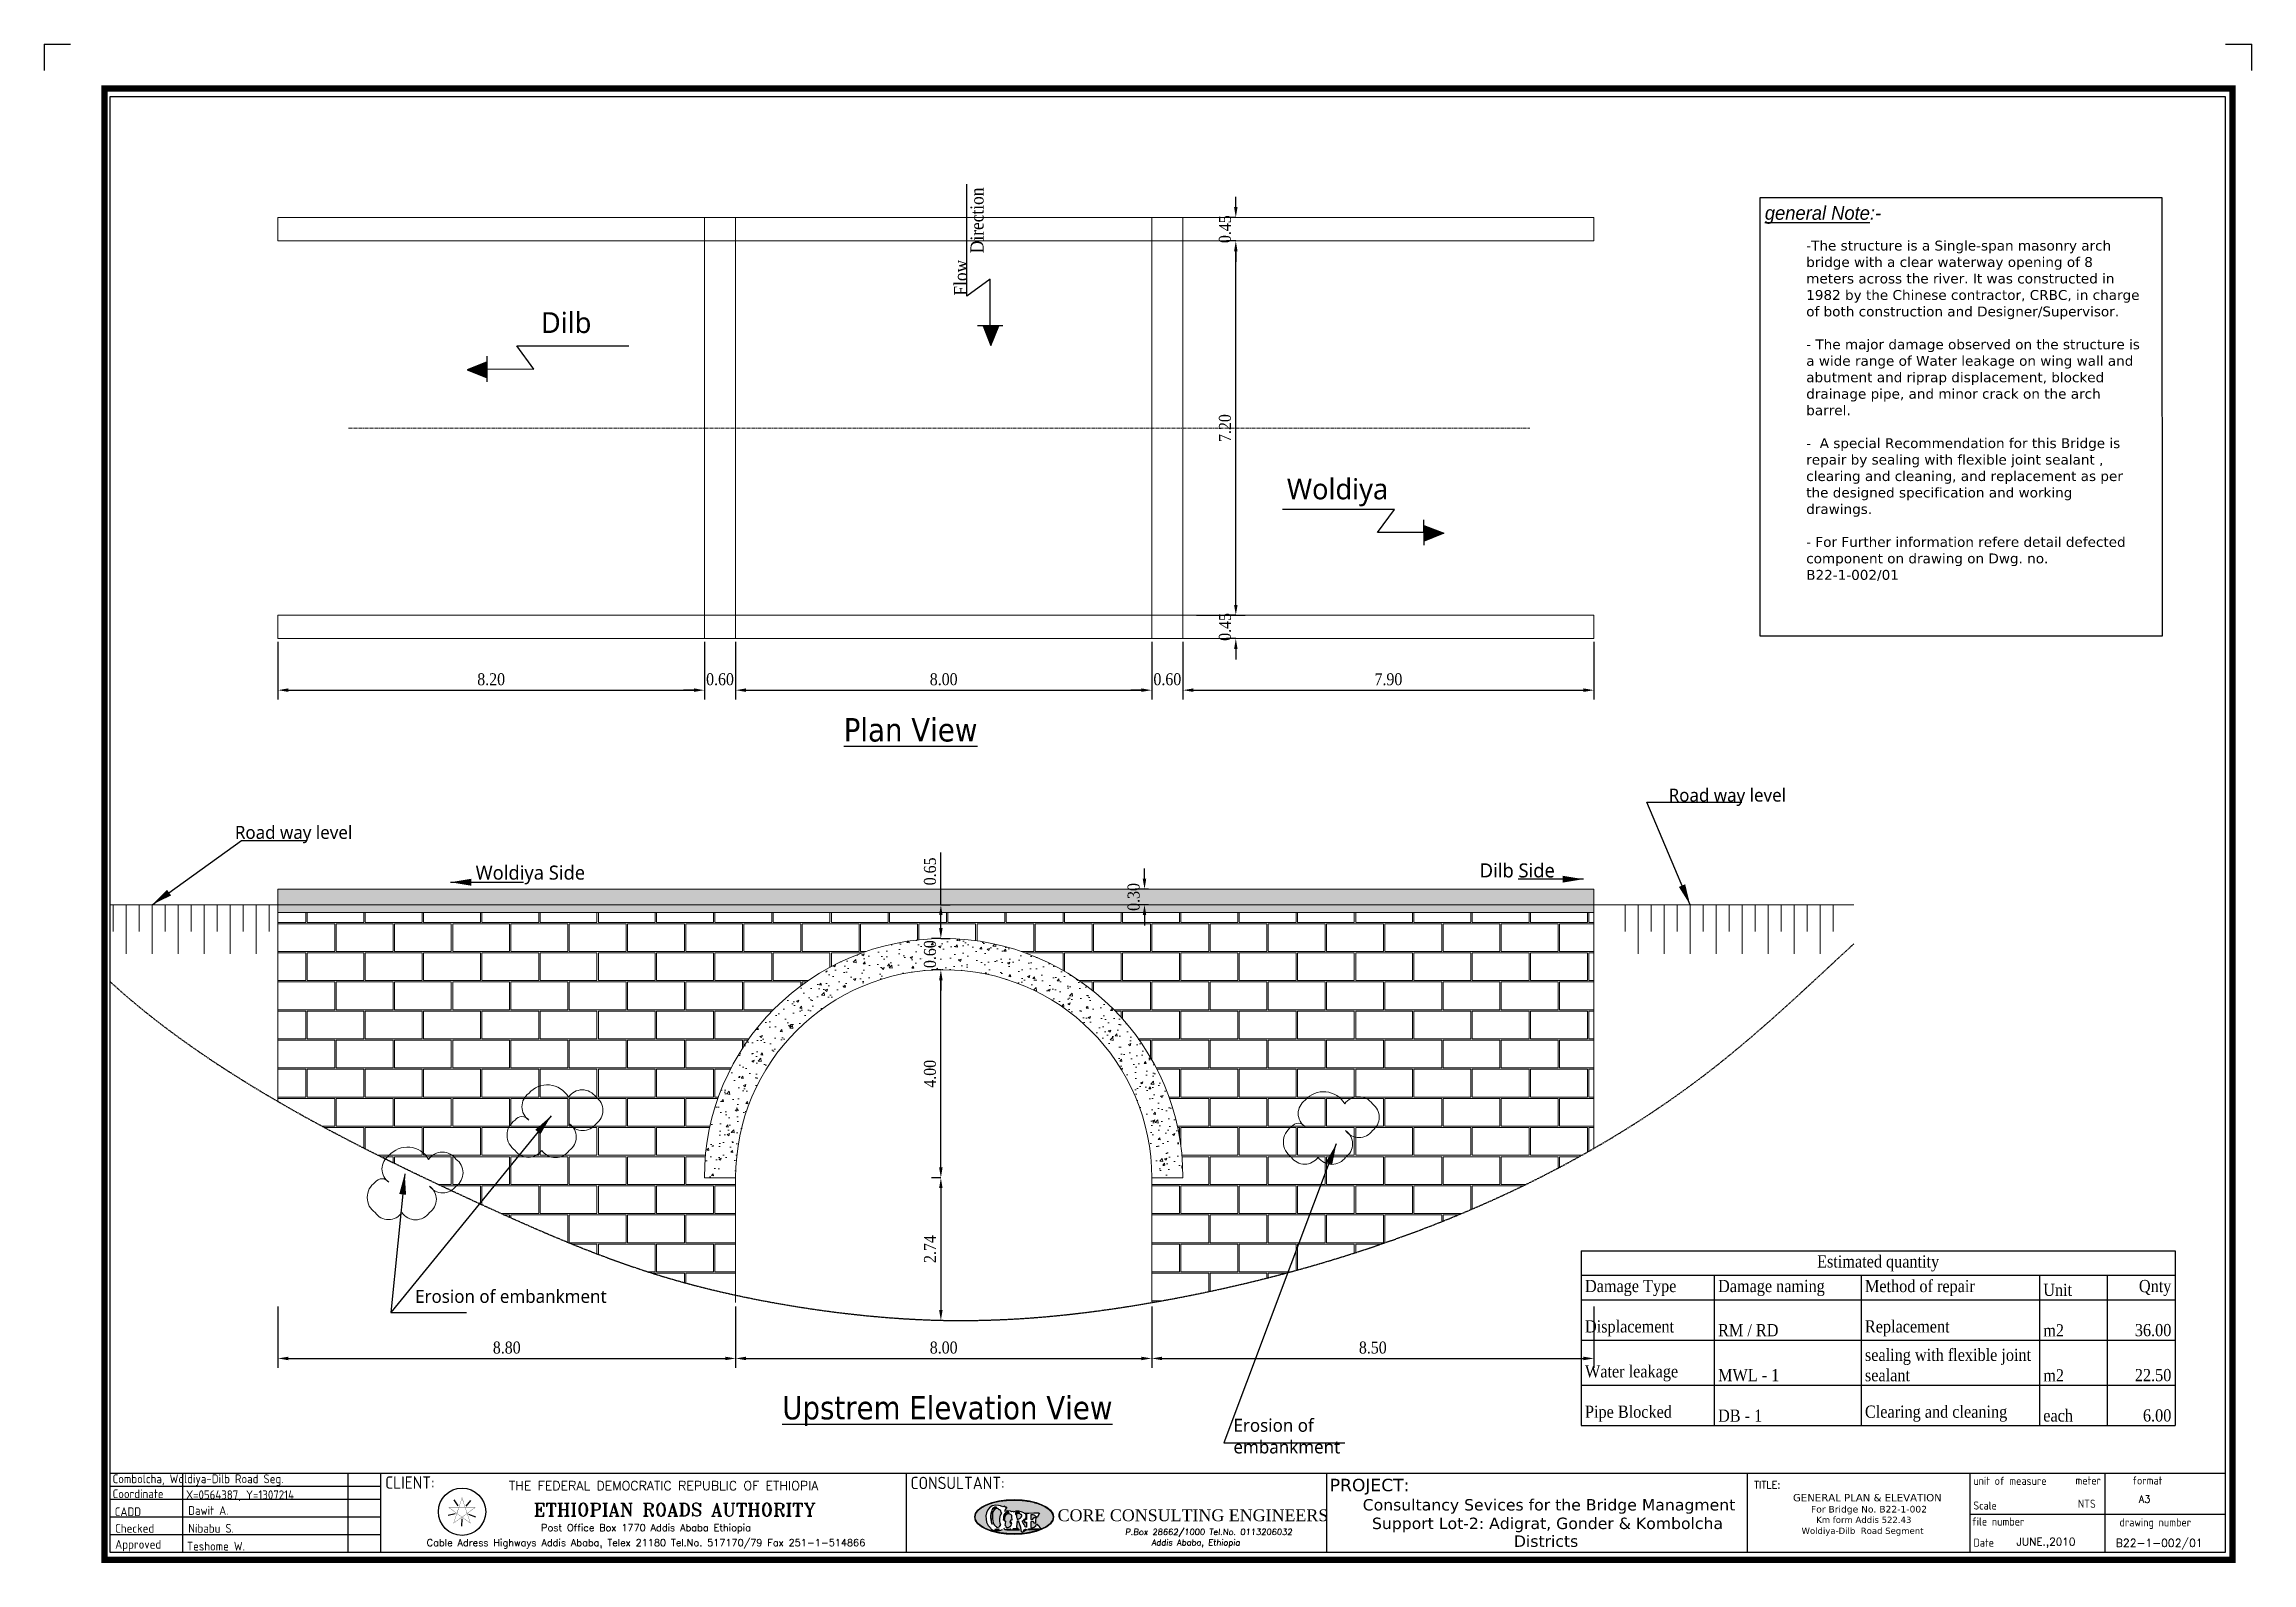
# Paper-space layout 'Layout1' of a CAD drawing. Header units: inches, sheet in millimetres. Extents: x 12 to 852, y 1 to 579.
# The model-space entities are those that its viewports show. They can reach past a viewport. Long polylines and large blocks are cut down to what shows.
import ezdxf
from ezdxf.enums import TextEntityAlignment as Align

# ---------------------------------------------------------------- set-up
doc = ezdxf.new("R2010")
doc.units = ezdxf.units.IN
doc.header["$MEASUREMENT"] = 0
doc.linetypes.add('CENTER', pattern=[2, 1.25, -0.25, 0.25, -0.25])
doc.linetypes.add('HIDDEN', pattern=[0.375, 0.25, -0.125])
for name, color, linetype in [('21', 7, 'Continuous'), ('ATTR', 45, 'Continuous'), ('BOARD-M', 7, 'Continuous'), ('BORD', 211, 'Continuous'), ('C-LOGO', 7, 'Continuous'), ('DIM', 1, 'Continuous'), ('Direction', 6, 'Continuous'), ('ERA_LOGO', 30, 'Continuous'), ('Ground', 3, 'Continuous'), ('Hatch', 8, 'Continuous'), ('LINES', 1, 'Continuous'), ('MARK', 9, 'Continuous'), ('TEXT1', 7, 'Continuous'), ('TEXT2', 7, 'Continuous'), ('TEXTS', 7, 'Continuous'), ('Vp', 7, 'Continuous')]:
    doc.layers.add(name, color=color, linetype=linetype)
for name, color, linetype, lineweight in [('Base', 7, 'Continuous', 0), ('center line', 251, 'CENTER', 0), ('Damage', 6, 'Continuous', 15), ('dima', 7, 'Continuous', 0), ('hach', 251, 'Continuous', 0), ('text', 1, 'Continuous', 0), ('wall', 4, 'Continuous', 13)]:
    doc.layers.add(name, color=color, linetype=linetype, lineweight=lineweight)
doc.layers.get('Vp').off()
doc.styles.add('15', font='romans.shx', dxfattribs={"height": 1.55})
doc.styles.add('25', font='ROMANS', dxfattribs={"height": 2.25})
doc.styles.add('30', font='ROMANT.SHX', dxfattribs={"height": 4})
doc.styles.add('65', font='COMPLEX.SHX', dxfattribs={"oblique": 5, "height": 2.25})
doc.styles.add('BETTY', font='verdana.TTF', dxfattribs={"height": 0.18})
doc.styles.add('ISO', font='ISO.SHX', dxfattribs={"height": 5})
doc.styles.add('ROMANT', font='romant.shx')
doc.styles.add('SIMPLEX', font='simplex.shx', dxfattribs={"height": 0.5})
doc.styles.get("Standard").update_dxf_attribs({"font": 'GARA.TTF'})
doc.dimstyles.get("Standard").update_dxf_attribs({"dimtxt": 0.23, "dimasz": 0.2, "dimexe": 0.18, "dimexo": 0.0625, "dimgap": 0.09, "dimtad": 1, "dimzin": 0, "dimdsep": 46, "dimtxsty": 'Standard', "dimcen": 0.09, "dimclrd": 253, "dimclre": 21, "dimadec": 0, "dimazin": 0, "dimtfac": 1, "dimtix": 1, "dimtofl": 0, "dimtmove": 0, "dimatfit": 3, "dimfxl": 1, "dimfxlon": 1, "dimtolj": 1, "dimtzin": 0, "dimarcsym": 0})

psp = doc.layouts.get("Layout1")

# ---------------------------------------------------------------- texts
at = {"layer": 'ATTR', "color": 0, "style": 'SIMPLEX'}
psp.add_attdef('JUNE.,2010', (762.53, 7.59), 'ent_date', height=2.916, dxfattribs=at)
at = {"layer": 'Base', "style": 'SIMPLEX'}
psp.add_text('A3', height=2.75, dxfattribs=at).set_placement((808.97, 23.9))
psp.add_attdef('B22-1-002/01', (800.23, 7.07), 'ent_dwgno', height=3.025, dxfattribs=at)
at = {"layer": 'C-LOGO', "color": 7, "style": '65', "oblique": 5}
for s, p in [(' P.Box 28662/1000 Tel.No. 0113206032', (454.32, 12.62)), ('Addis Ababa, Ethiopia', (450.21, 8.45))]:
    psp.add_text(s, height=2.3157, dxfattribs=at).set_placement(p, align=Align.MIDDLE)
at = {"layer": 'text', "color": 7, "insert": (397.63, 21.37), "char_height": 4.5122, "width": 166.6527, "attachment_point": 1}
psp.add_mtext('{\\fBook Antiqua|b0|i0|c0|p18;\\C0;CORE CONSULTING ENGINEERS}', dxfattribs=at)
at = {"layer": 'TEXT1', "style": 'ISO'}
for s, height, p in [('Combolcha, Woldiya-Dilb Road Seg.', 3.3354, (38.04, 32.99)), ('CLIENT:', 4.709, (141.76, 31.56)), ('CONSULTANT:', 4.7085, (341.66, 31.41)), ('Coordinate', 3.335, (38.04, 27.3)), ('X=0564387, Y=1307214', 3.3354, (66, 26.93)), ('CADD', 3.335, (38.87, 20.46)), ('Dawit A.', 3.335, (66.82, 20.93)), ('Approved', 3.335, (39.02, 8.06)), ('Checked', 3.335, (39.02, 14.14)), ('Teshome W.', 3.335, (66.34, 7.36)), ('Nibabu S.', 3.335, (66.82, 14.14))]:
    psp.add_text(s, height=height, rotation=359.99979, dxfattribs=at).set_placement(p, align=Align.MIDDLE_LEFT)
for s, height, p in [('unit of measure', 3.0968, (746.06, 30.66)), ('meter', 3.097, (784.89, 30.81)), ('format', 3.097, (806.54, 30.8)), ('file number', 3.0968, (745.53, 15.18)), ('Scale', 3.097, (746.06, 21.27)), ('NTS', 3.097, (785.85, 21.96)), ('drawing number', 3.0968, (801.66, 14.87)), ('Date', 3.097, (746.11, 7.16))]:
    psp.add_text(s, height=height, rotation=359.99979, dxfattribs=at).set_placement(p)
at = {"layer": 'TEXT1', "color": 7, "style": '30'}
psp.add_text('TITLE:', height=2.712, rotation=359.99979, dxfattribs=at).set_placement((662.64, 30.71), align=Align.MIDDLE_LEFT)
at = {"layer": 'TEXT2'}
for s, height, style, p in [('THE FEDERAL DEMOCRATIC REPUBLIC OF ETHIOPIA', 3.5, '25', (247.72, 30.38)), ('ETHIOPIAN ROADS AUTHORITY', 5, '30', (251.95, 21.23)), ('Cable Adress Highways Addis Ababa, Telex 21180 Tel.No. 517170/79 Fax 251-1-514866', 2.7, '15', (241.01, 8.52)), ('Post Office Box 1770 Addis Ababa Ethiopia', 2.7, '15', (241.01, 14.05))]:
    psp.add_text(s, height=height, dxfattribs=dict(at, style=style)).set_placement(p, align=Align.MIDDLE)
at = {"layer": 'TEXT2', "style": 'BETTY'}
psp.add_text('PROJECT:', height=4.737, rotation=359.99979, dxfattribs=at).set_placement((501.19, 30.63), align=Align.MIDDLE_LEFT)
for s, height, p in [('Consultancy Sevices for the Bridge Managment', 4.3423, (513.72, 20.93)), ('GENERAL PLAN & ELEVATION', 2.8122, (677.42, 24.41)), ('Support Lot-2: Adigrat, Gonder & Kombolcha', 4.3423, (517.23, 13.87)), ('For Bridge No. B22-1-002', 2.531, (684.27, 20.16)), ('Districts', 4.342, (571.23, 7.09)), ('Woldiya-Dilb  Road Segment', 2.3623, (680.68, 12.02))]:
    psp.add_text(s, height=height, rotation=359.99979, dxfattribs=at).set_placement(p)
at = {"layer": 'TEXT2', "color": 1, "style": 'BETTY'}
psp.add_text('Km form Addis 522.43', height=2.3623, rotation=359.99979, dxfattribs=at).set_placement((686.25, 16.21))

msp = doc.modelspace()

# ---------------------------------------------------------------- texts
at = {"layer": 'text', "char_height": 0.2515, "width": 5.1366, "attachment_point": 1, "rotation": 90}
for s, insert in [('Direction', (37.089, 26.552)), ('Flow ', (36.774, 25.736))]:
    msp.add_mtext(s, dxfattribs=dict(at, insert=insert))
at = {"layer": 'text', "attachment_point": 1}
for s, insert, char_height, width in [('{\\fSegoe UI|b0|i0|c0|p34;Dilb}', (28.832, 25.416), 0.4, 5.1366), ('{\\fSegoe UI|b0|i0|c0|p34;Woldiya}', (43.172, 22.217), 0.4, 5.1366), ('{\\fSegoe UI|b0|i0|c0|p34;Road way level}', (50.512, 16.253), 0.25, 5.1366), ('{\\fSegoe UI|b0|i0|c0|p34;Road way level}', (22.947, 15.537), 0.25, 5.1366), ('{\\fSegoe UI|b0|i0|c0|p34;Woldiya Side}', (27.576, 14.773), 0.27, 5.1366), ('{\\fSegoe UI|b0|i0|c0|p34;Dilb Side}', (46.879, 14.815), 0.27, 5.1366), ('{\\fSegoe UI|b0|i0|c0|p34;Erosion of embankment}', (26.412, 6.613), 0.25, 3.5065), ('{\\fSegoe UI|b0|i0|c0|p34;Erosion of embankment}', (42.145, 4.134), 0.25, 2.7135)]:
    msp.add_mtext(s, dxfattribs=dict(at, insert=insert, char_height=char_height, width=width))
at = {"layer": 'TEXT2', "char_height": 0.45, "attachment_point": 1}
for s, insert, width in [('{\\fTahoma|b0|i0|c0|p34;\\LPlan View}', (34.653, 17.61), 6.00229), ('{\\fTahoma|b0|i0|c0|p34;\\LUpstrem Elevation View}', (33.471, 4.573), 9.20717)]:
    msp.add_mtext(s, dxfattribs=dict(at, insert=insert, width=width))
at = {"layer": 'TEXT2', "insert": (76.773, -5.733), "char_height": 0.18, "width": 6.06611, "attachment_point": 1, "style": 'BETTY'}
msp.add_mtext('-The structure is a Single-span masonry arch bridge with a clear waterway opening of 8 meters across the river. It was constructed in 1982 by the Chinese contractor, CRBC, in charge of both construction and Designer/Supervisor. \\P\\P- The major damage observed on the structure is a wide range of Water leakage on wing wall and abutment and riprap displacement, blocked drainage pipe, and minor crack on the arch barrel. \\P\\P-  A special Recommendation for this Bridge is repair by sealing with flexible joint sealant , clearing and cleaning, and replacement as per the designed specification and working drawings.\\P\\P- For Further information refere detail defected component on drawing on Dwg. no. B22-1-002/01', dxfattribs=at)
at = {"layer": 'TEXTS', "insert": (76.019, -5.103), "char_height": 0.25, "width": 7.90321, "attachment_point": 1, "style": 'ROMANT'}
msp.add_mtext('{\\fAlgerian|b0|i1|c0|p82;\\Lgeneral Note\\l:-}', dxfattribs=at)

# ---------------------------------------------------------------- blocks, each defined once
blk = doc.blocks.new('A$C162A0B75')
at = {"layer": 'BOARD-M'}
h = blk.add_hatch(color=256, dxfattribs=at)
edge = h.paths.add_edge_path()
edge.add_spline(control_points=[(13.67, -8.08), (14, -7.94), (14.3, -7.79), (15.09, -7.33), (15.48, -6.98), (15.96, -6.26), (16.05, -5.88), (15.92, -5.15), (15.71, -4.78), (14.99, -4.09), (14.49, -3.77), (13.25, -3.22), (12.52, -3), (10.92, -2.68), (10.05, -2.58), (8.3, -2.53), (7.41, -2.57), (5.72, -2.79), (4.93, -2.97), (3.53, -3.43), (2.92, -3.72), (1.99, -4.37), (1.66, -4.73), (1.38, -5.31), (1.33, -5.53), (1.33, -5.74), (1.33, -6.11), (1.48, -6.48), (2.08, -7.19), (2.53, -7.53), (3.67, -8.11), (4.36, -8.36), (5.9, -8.73), (6.75, -8.85), (8.49, -8.96), (9.39, -8.95), (11.1, -8.78), (11.93, -8.63), (12.89, -8.36), (13.11, -8.29), (13.33, -8.21)], knot_values=[2.317063, 2.317063, 2.317063, 2.317063, 2.500513, 2.500513, 2.85773, 2.85773, 3.214946, 3.214946, 3.572162, 3.572162, 3.929378, 3.929378, 4.286594, 4.286594, 4.643811, 4.643811, 5.001027, 5.001027, 5.358243, 5.358243, 5.715459, 5.715459, 6.072675, 6.072675, 6.283185, 6.283185, 6.283185, 6.640402, 6.640402, 6.997618, 6.997618, 7.354834, 7.354834, 7.71205, 7.71205, 8.069266, 8.069266, 8.426482, 8.426482, 8.537797, 8.537797, 8.537797, 8.537797], degree=3, periodic=0)
edge.add_line((13.33, -8.21), (13.19, -8.19))
edge.add_line((13.19, -8.19), (12.82, -8.19))
edge.add_line((12.82, -8.19), (11.56, -8.22))
edge.add_line((11.56, -8.22), (11.07, -8.19))
edge.add_line((11.07, -8.19), (10.26, -8.59))
edge.add_line((10.26, -8.59), (10.1, -8.6))
edge.add_line((10.1, -8.6), (10.07, -8.52))
edge.add_line((10.07, -8.52), (10.03, -8.46))
edge.add_line((10.03, -8.46), (9.97, -8.16))
edge.add_line((9.97, -8.16), (9.91, -7.71))
edge.add_line((9.91, -7.71), (9.69, -7.05))
edge.add_line((9.69, -7.05), (9.59, -6.74))
edge.add_line((9.59, -6.74), (9.53, -6.71))
edge.add_line((9.53, -6.71), (9.33, -6.76))
edge.add_line((9.33, -6.76), (9.24, -6.75))
edge.add_line((9.24, -6.75), (9.18, -6.76))
edge.add_line((9.18, -6.76), (9.17, -6.97))
edge.add_line((9.17, -6.97), (9.14, -7.63))
edge.add_line((9.14, -7.63), (9.15, -7.69))
edge.add_line((9.15, -7.69), (9.63, -8.15))
edge.add_line((9.63, -8.15), (9.63, -8.22))
edge.add_line((9.63, -8.22), (9.22, -8.23))
edge.add_line((9.22, -8.23), (8.68, -8.2))
edge.add_line((8.68, -8.2), (8.12, -8.24))
edge.add_line((8.12, -8.24), (7.85, -8.25))
edge.add_line((7.85, -8.25), (7.63, -8.25))
edge.add_line((7.63, -8.25), (7.38, -8.24))
edge.add_line((7.38, -8.24), (7.17, -8.17))
edge.add_line((7.17, -8.17), (6.99, -8.13))
edge.add_line((6.99, -8.13), (6.82, -7.99))
edge.add_line((6.82, -7.99), (6.77, -7.9))
edge.add_line((6.77, -7.9), (6.7, -7.83))
edge.add_line((6.7, -7.83), (6.45, -8.08))
edge.add_line((6.45, -8.08), (5.99, -8.29))
edge.add_line((5.99, -8.29), (5.48, -8.34))
edge.add_line((5.48, -8.34), (5.01, -8.31))
edge.add_line((5.01, -8.31), (4.75, -8.22))
edge.add_line((4.75, -8.22), (4.37, -8.03))
edge.add_line((4.37, -8.03), (4.19, -7.8))
edge.add_line((4.19, -7.8), (3.76, -7.37))
edge.add_line((3.76, -7.37), (3.47, -6.73))
edge.add_line((3.47, -6.73), (3.37, -6.18))
edge.add_line((3.37, -6.18), (3.36, -5.55))
edge.add_line((3.36, -5.55), (3.49, -4.93))
edge.add_line((3.49, -4.93), (3.72, -4.38))
edge.add_line((3.72, -4.38), (4.02, -3.99))
edge.add_line((4.02, -3.99), (4.54, -3.64))
edge.add_line((4.54, -3.64), (5.2, -3.5))
edge.add_line((5.2, -3.5), (5.71, -3.55))
edge.add_line((5.71, -3.55), (6.08, -3.65))
edge.add_line((6.08, -3.65), (6.54, -3.81))
edge.add_line((6.54, -3.81), (6.94, -3.73))
edge.add_line((6.94, -3.73), (6.95, -3.87))
edge.add_line((6.95, -3.87), (7.08, -3.81))
edge.add_line((7.08, -3.81), (7.23, -3.89))
edge.add_line((7.23, -3.89), (7.21, -4.01))
edge.add_line((7.21, -4.01), (6.99, -4.31))
edge.add_line((6.99, -4.31), (6.9, -4.55))
edge.add_line((6.9, -4.55), (6.86, -4.63))
edge.add_line((6.86, -4.63), (7.15, -4.55))
edge.add_line((7.15, -4.55), (7.45, -4.51))
edge.add_line((7.45, -4.51), (7.9, -4.56))
edge.add_line((7.9, -4.56), (8.17, -4.68))
edge.add_line((8.17, -4.68), (8.25, -4.75))
edge.add_line((8.25, -4.75), (8.25, -4.68))
edge.add_line((8.25, -4.68), (8.41, -4.67))
edge.add_line((8.41, -4.67), (8.49, -4.71))
edge.add_line((8.49, -4.71), (8.5, -4.75))
edge.add_line((8.5, -4.75), (8.74, -4.71))
edge.add_line((8.74, -4.71), (9.08, -4.6))
edge.add_line((9.08, -4.6), (9.5, -4.58))
edge.add_line((9.5, -4.58), (9.92, -4.68))
edge.add_line((9.92, -4.68), (10.14, -4.75))
edge.add_line((10.14, -4.75), (10.45, -4.92))
edge.add_line((10.45, -4.92), (10.59, -5.01))
edge.add_line((10.59, -5.01), (11.41, -4.99))
edge.add_line((11.41, -4.99), (12.4, -4.95))
edge.add_line((12.4, -4.95), (13, -4.95))
edge.add_line((13, -4.95), (13.27, -4.95))
edge.add_line((13.27, -4.95), (13.32, -4.96))
edge.add_line((13.32, -4.96), (13.34, -5.02))
edge.add_line((13.34, -5.02), (13.44, -5.01))
edge.add_line((13.44, -5.01), (12.98, -5.82))
edge.add_line((12.98, -5.82), (12.83, -5.72))
edge.add_line((12.83, -5.72), (12.66, -5.57))
edge.add_line((12.66, -5.57), (12.55, -5.47))
edge.add_line((12.55, -5.47), (12.42, -5.37))
edge.add_line((12.42, -5.37), (12.24, -5.32))
edge.add_line((12.24, -5.32), (12.11, -5.33))
edge.add_line((12.11, -5.33), (11.91, -5.33))
edge.add_line((11.91, -5.33), (11.84, -5.33))
edge.add_line((11.84, -5.33), (11.82, -6.23))
edge.add_line((11.82, -6.23), (12.16, -6.21))
edge.add_line((12.16, -6.21), (12.4, -5.9))
edge.add_line((12.4, -5.9), (12.47, -5.81))
edge.add_line((12.47, -5.81), (12.73, -5.86))
edge.add_line((12.73, -5.86), (12.72, -6.49))
edge.add_line((12.72, -6.49), (12.72, -6.9))
edge.add_line((12.72, -6.9), (12.6, -6.96))
edge.add_line((12.6, -6.96), (12.25, -6.62))
edge.add_line((12.25, -6.62), (11.82, -6.64))
edge.add_line((11.82, -6.64), (11.81, -7.64))
edge.add_line((11.81, -7.64), (11.83, -7.73))
edge.add_line((11.83, -7.73), (12.05, -7.77))
edge.add_line((12.05, -7.77), (12.46, -7.67))
edge.add_line((12.46, -7.67), (12.73, -7.41))
edge.add_line((12.73, -7.41), (12.83, -7.19))
edge.add_line((12.83, -7.19), (12.9, -7.09))
edge.add_line((12.9, -7.09), (13.03, -7.11))
edge.add_line((13.03, -7.11), (13.05, -7.16))
edge.add_line((13.05, -7.16), (13.04, -7.26))
edge.add_line((13.04, -7.26), (13.15, -7.26))
edge.add_line((13.15, -7.26), (13.21, -7.21))
edge.add_line((13.21, -7.21), (13.31, -7.46))
edge.add_line((13.31, -7.46), (13.52, -7.69))
edge.add_line((13.52, -7.69), (13.68, -7.88))
edge.add_line((13.68, -7.88), (13.72, -7.98))
edge.add_line((13.72, -7.98), (13.67, -8.08))
h.paths.add_polyline_path([(5.22, -4.02), (5.32, -4), (5.34, -3.93), (5.32, -3.9), (5.06, -3.92), (4.83, -4.01), (4.61, -4.21), (4.48, -4.45), (4.38, -4.72), (4.25, -5.09), (4.22, -5.46), (4.21, -5.91), (4.25, -6.26), (4.32, -6.63), (4.46, -7), (4.54, -7.12), (4.57, -7.06), (4.49, -6.85), (4.41, -6.59), (4.38, -6.23), (4.34, -5.8), (4.36, -5.29), (4.44, -4.88), (4.55, -4.55), (4.62, -4.34), (4.75, -4.2), (4.9, -4.08), (5.05, -4.05)], flags=17)
h.paths.add_polyline_path([(6.12, -5.4), (6.27, -5.16), (6.32, -5.06), (6.34, -5.03), (6.28, -4.97), (6.25, -5.02), (6.02, -4.39), (5.86, -4.39), (5.72, -4.28), (5.51, -4.14), (5.26, -4.14), (4.98, -4.31), (4.77, -4.58), (4.62, -5.04), (4.57, -5.42), (4.59, -6.03), (4.66, -6.55), (4.8, -7.01), (4.96, -7.25), (5.15, -7.46), (5.26, -7.55), (5.33, -7.6), (5.34, -7.66), (5.34, -7.73), (5.52, -7.73), (5.84, -7.59), (6, -7.45), (6.12, -7.3), (6.17, -7.3), (6.02, -6.89), (5.96, -6.51), (5.98, -6.04), (6.03, -5.68)], flags=17)
h.paths.add_polyline_path([(8.19, -5.84), (8.15, -5.37), (8, -5.21), (7.81, -5.12), (7.53, -5.06), (7.34, -5.12), (7.14, -5.27), (6.99, -5.57), (6.89, -6.08), (6.87, -6.47), (6.94, -6.52), (7.04, -6.5), (7.11, -6.59), (7.07, -6.98), (6.99, -7.32), (7.03, -7.35), (7.19, -7.61), (7.31, -7.76), (7.47, -7.76), (7.67, -7.72), (7.86, -7.57), (8.03, -7.36), (8.14, -7.09), (8.17, -6.93), (8.11, -6.91), (7.98, -6.93), (7.93, -6.85), (8.08, -6.81), (8.09, -6.74), (8.02, -6.68), (7.89, -6.74), (7.86, -6.69), (7.92, -6.55), (7.98, -6.42), (7.98, -6.34), (8.08, -6.34), (8.23, -6.33), (8.22, -6.21)], flags=17)
h.paths.add_polyline_path([(7.08, -5.04), (7.25, -4.96), (7.36, -4.95), (7.5, -4.94), (7.64, -4.95), (7.73, -4.96), (7.7, -4.89), (7.66, -4.86), (7.48, -4.86), (7.32, -4.85), (7.07, -4.94), (6.92, -5.06), (6.75, -5.33), (6.68, -5.64), (6.64, -5.86), (6.64, -6.05), (6.63, -6.26), (6.65, -6.37), (6.69, -6.33), (6.7, -6.25), (6.71, -6.09), (6.74, -5.82), (6.77, -5.61), (6.84, -5.34), (6.94, -5.18)], flags=17)
h.paths.add_polyline_path([(5.72, -8.13), (5.82, -8.09), (5.87, -8.09), (5.87, -8.06), (5.85, -8.04), (5.78, -8.04), (5.72, -8.04), (5.68, -8.07), (5.65, -8.09), (5.58, -8.1), (5.52, -8.09), (5.43, -8.1), (5.34, -8.1), (5.27, -8.1), (5.23, -8.1), (5.15, -8.09), (5.1, -8.09), (5.04, -8.09), (5.03, -8.14), (5.07, -8.14), (5.21, -8.14), (5.28, -8.15), (5.39, -8.15), (5.49, -8.16), (5.55, -8.16), (5.62, -8.15)], flags=17)
h.paths.add_polyline_path([(9.22, -8.01), (9.15, -7.96), (9.03, -7.96), (8.88, -7.97), (8.69, -7.98), (8.57, -7.98), (8.5, -7.98), (8.45, -8.03), (8.4, -8.06), (8.41, -8.1), (8.5, -8.09), (8.68, -8.09), (8.89, -8.09), (9.07, -8.1), (9.18, -8.11), (9.25, -8.1)], flags=17)
h.paths.add_polyline_path([(7.76, -8.09), (7.87, -8.08), (7.92, -8.07), (7.99, -8.02), (8.04, -8), (8, -7.98), (7.98, -7.98), (7.95, -7.99), (7.9, -8.01), (7.85, -8.02), (7.76, -8.04), (7.64, -8.05), (7.51, -8.05), (7.41, -8.04), (7.32, -8.06), (7.24, -8.04), (7.19, -8.06), (7.19, -8.07), (7.22, -8.09), (7.31, -8.09), (7.37, -8.11), (7.47, -8.11), (7.54, -8.11), (7.56, -8.11), (7.59, -8.11), (7.66, -8.11)], flags=17)
h.paths.add_polyline_path([(9.48, -6.49), (9.43, -6.5), (9.38, -6.5), (9.31, -6.5), (9.24, -6.5), (9.21, -6.54), (9.2, -6.59), (9.23, -6.61), (9.25, -6.59), (9.27, -6.56), (9.31, -6.54), (9.37, -6.54), (9.43, -6.54), (9.47, -6.54)], flags=17)
h.paths.add_polyline_path([(10.1, -5.57), (10.1, -5.36), (10.02, -5.27), (9.92, -5.27), (9.84, -5.22), (9.76, -5.15), (9.66, -5.08), (9.52, -5.08), (9.42, -5.11), (9.28, -5.11), (9.17, -5.11), (9.13, -5.15), (9.13, -5.32), (9.13, -5.53), (9.14, -5.76), (9.15, -5.92), (9.21, -6.01), (9.21, -6.13), (9.21, -6.21), (9.41, -6.18), (9.69, -6.05), (9.86, -5.91), (10, -5.77)], flags=17)
h.paths.add_polyline_path([(9.64, -4.89), (9.49, -4.88), (9.33, -4.88), (9.19, -4.88), (9.05, -4.91), (8.98, -4.92), (8.93, -4.96), (8.93, -5.11), (8.92, -5.22), (8.93, -5.28), (8.98, -5.25), (8.98, -5.16), (8.98, -5.04), (9.01, -4.98), (9.14, -4.95), (9.3, -4.95), (9.46, -4.95), (9.56, -4.96), (9.65, -4.99), (9.68, -5), (9.7, -4.94)], flags=17)
h.paths.add_polyline_path([(11, -6.75), (10.98, -6.71), (10.93, -6.73), (10.86, -6.75), (10.75, -6.79), (10.66, -6.79), (10.65, -6.71), (10.68, -6.66), (10.68, -6.62), (10.63, -6.63), (10.59, -6.66), (10.55, -6.64), (10.53, -6.54), (10.54, -6.47), (10.58, -6.44), (10.65, -6.35), (10.78, -6.27), (10.86, -6.22), (10.94, -6.23), (11.01, -6.23), (11.02, -6.19), (11.02, -5.56), (11.01, -5.24), (10.98, -5.22), (10.92, -5.19), (10.85, -5.18), (10.83, -5.21), (10.85, -5.26), (10.89, -5.31), (10.93, -5.39), (10.93, -5.6), (10.91, -5.8), (10.85, -5.96), (10.75, -6.07), (10.64, -6.18), (10.5, -6.31), (10.35, -6.42), (10.25, -6.44), (10.24, -6.49), (10.24, -6.55), (10.24, -6.63), (10.28, -6.74), (10.38, -6.91), (10.53, -7.14), (10.71, -7.41), (10.83, -7.57), (10.96, -7.66), (11.01, -7.66)], flags=17)
h.paths.add_polyline_path([(10.75, -8.13), (10.89, -8.09), (10.87, -8.05), (10.84, -8.05), (10.77, -8.07), (10.67, -8.11), (10.57, -8.15), (10.51, -8.2), (10.42, -8.25), (10.36, -8.29), (10.4, -8.31), (10.46, -8.29), (10.52, -8.24), (10.6, -8.19), (10.7, -8.16)], flags=17)
h.paths.add_polyline_path([(13.42, -7.98), (13.27, -7.98), (12.98, -7.99), (12.62, -7.99), (12.31, -7.97), (12, -7.98), (11.61, -7.98), (11.39, -7.99), (11.38, -8.03), (11.4, -8.06), (11.62, -8.04), (12, -8.05), (12.28, -8.04), (12.57, -8.04), (12.86, -8.04), (13.16, -8.04), (13.32, -8.04), (13.43, -8.04)], flags=17)
for points in [[(6.94, -3.73), (6.54, -3.81), (6.08, -3.65), (5.71, -3.55), (5.2, -3.5), (4.54, -3.64), (4.02, -3.99), (3.72, -4.38), (3.49, -4.93), (3.36, -5.55), (3.37, -6.18), (3.47, -6.73), (3.76, -7.37), (4.19, -7.8), (4.37, -8.03), (4.75, -8.22), (5.01, -8.31), (5.48, -8.34), (5.99, -8.29), (6.45, -8.08)], [(6.02, -4.39), (5.86, -4.39), (5.72, -4.28), (5.51, -4.14), (5.26, -4.14), (4.98, -4.31), (4.77, -4.58), (4.62, -5.04), (4.57, -5.42), (4.59, -6.03), (4.66, -6.55), (4.8, -7.01), (4.96, -7.25), (5.15, -7.46), (5.26, -7.55), (5.33, -7.6), (5.34, -7.66), (5.34, -7.73), (5.52, -7.73), (5.84, -7.59), (6, -7.45), (6.12, -7.3), (6.17, -7.3), (6.02, -6.89), (5.96, -6.51), (5.98, -6.04), (6.03, -5.68), (6.12, -5.4), (6.27, -5.16), (6.32, -5.06), (6.34, -5.03), (6.28, -4.97)], [(6.94, -3.73), (6.95, -3.87), (7.08, -3.81), (7.23, -3.89), (7.21, -4.01), (6.99, -4.31), (6.9, -4.55), (6.86, -4.63), (7.15, -4.55), (7.45, -4.51), (7.9, -4.56), (8.17, -4.68), (8.25, -4.75), (8.25, -4.68), (8.41, -4.67), (8.49, -4.71), (8.5, -4.75), (8.74, -4.71), (9.08, -4.6), (9.5, -4.58), (9.92, -4.68), (10.14, -4.75), (10.45, -4.92), (10.59, -5.01), (11.41, -4.99), (12.4, -4.95), (13, -4.95), (13.27, -4.95), (13.32, -4.96), (13.34, -5.02), (13.44, -5.01), (12.98, -5.82), (12.83, -5.72), (12.66, -5.57), (12.55, -5.47), (12.42, -5.37), (12.24, -5.32), (12.11, -5.33), (11.91, -5.33), (11.84, -5.33), (11.82, -6.23), (12.16, -6.21), (12.4, -5.9), (12.47, -5.81), (12.73, -5.86), (12.72, -6.49), (12.72, -6.9), (12.6, -6.96), (12.25, -6.62), (11.82, -6.64), (11.81, -7.64), (11.83, -7.73), (12.05, -7.77), (12.46, -7.67), (12.73, -7.41), (12.83, -7.19), (12.9, -7.09), (13.03, -7.11), (13.05, -7.16), (13.04, -7.26), (13.15, -7.26), (13.21, -7.21), (13.31, -7.46), (13.52, -7.69), (13.68, -7.88), (13.67, -8.08), (13.53, -8.14), (13.33, -8.19), (12.82, -8.19), (11.56, -8.22), (11.07, -8.19), (10.26, -8.59), (10.1, -8.6), (10.07, -8.52), (10.03, -8.46), (9.97, -8.16), (9.91, -7.71), (9.69, -7.05), (9.59, -6.74), (9.53, -6.71), (9.33, -6.76), (9.24, -6.75), (9.18, -6.76), (9.17, -6.97), (9.14, -7.63), (9.15, -7.69), (9.63, -8.15), (9.63, -8.22), (9.22, -8.23), (8.68, -8.2), (8.12, -8.24), (7.85, -8.25), (7.63, -8.25), (7.38, -8.24), (7.17, -8.17), (6.99, -8.13), (6.82, -7.99), (6.77, -7.9), (6.7, -7.83), (6.7, -7.83)], [(6.02, -4.39), (6.25, -5.02), (6.28, -4.97)]]:
    blk.add_lwpolyline(points, dxfattribs=at)
for points in [[(5.32, -4), (5.34, -3.93), (5.32, -3.9), (5.06, -3.92), (4.83, -4.01), (4.61, -4.21), (4.48, -4.45), (4.38, -4.72), (4.25, -5.09), (4.22, -5.46), (4.21, -5.91), (4.25, -6.26), (4.32, -6.63), (4.46, -7), (4.54, -7.12), (4.57, -7.06), (4.49, -6.85), (4.41, -6.59), (4.38, -6.23), (4.34, -5.8), (4.36, -5.29), (4.44, -4.88), (4.55, -4.55), (4.62, -4.34), (4.75, -4.2), (4.9, -4.08), (5.05, -4.05), (5.22, -4.02)], [(5.04, -8.09), (5.03, -8.14), (5.07, -8.14), (5.21, -8.14), (5.28, -8.15), (5.39, -8.15), (5.49, -8.16), (5.55, -8.16), (5.62, -8.15), (5.72, -8.13), (5.82, -8.09), (5.87, -8.09), (5.87, -8.06), (5.85, -8.04), (5.78, -8.04), (5.72, -8.04), (5.68, -8.07), (5.65, -8.09), (5.58, -8.1), (5.52, -8.09), (5.43, -8.1), (5.34, -8.1), (5.27, -8.1), (5.23, -8.1), (5.15, -8.09), (5.1, -8.09)], [(6.65, -6.37), (6.69, -6.33), (6.7, -6.25), (6.71, -6.09), (6.74, -5.82), (6.77, -5.61), (6.84, -5.34), (6.94, -5.18), (7.08, -5.04), (7.25, -4.96), (7.36, -4.95), (7.5, -4.94), (7.64, -4.95), (7.73, -4.96), (7.7, -4.89), (7.66, -4.86), (7.48, -4.86), (7.32, -4.85), (7.07, -4.94), (6.92, -5.06), (6.75, -5.33), (6.68, -5.64), (6.64, -5.86), (6.64, -6.05), (6.63, -6.26)], [(6.99, -7.32), (7.07, -6.98), (7.11, -6.59), (7.04, -6.5), (6.94, -6.52), (6.87, -6.47), (6.89, -6.08), (6.99, -5.57), (7.14, -5.27), (7.34, -5.12), (7.53, -5.06), (7.81, -5.12), (8, -5.21), (8.15, -5.37), (8.19, -5.84), (8.22, -6.21), (8.23, -6.33), (8.08, -6.34), (7.98, -6.34), (7.98, -6.42), (7.92, -6.55), (7.86, -6.69), (7.89, -6.74), (8.02, -6.68), (8.09, -6.74), (8.08, -6.81), (7.93, -6.85), (7.98, -6.93), (8.11, -6.91), (8.17, -6.93), (8.14, -7.09), (8.03, -7.36), (7.86, -7.57), (7.67, -7.72), (7.47, -7.76), (7.31, -7.76), (7.19, -7.61), (7.03, -7.35), (6.99, -7.32)], [(8, -7.98), (8.04, -8), (7.99, -8.02), (7.92, -8.07), (7.87, -8.08), (7.76, -8.09), (7.66, -8.11), (7.59, -8.11), (7.56, -8.11), (7.54, -8.11), (7.47, -8.11), (7.37, -8.11), (7.31, -8.09), (7.22, -8.09), (7.19, -8.07), (7.19, -8.06), (7.24, -8.04), (7.32, -8.06), (7.41, -8.04), (7.51, -8.05), (7.64, -8.05), (7.76, -8.04), (7.85, -8.02), (7.9, -8.01), (7.95, -7.99), (7.98, -7.98)], [(9.25, -8.1), (9.22, -8.01), (9.15, -7.96), (9.03, -7.96), (8.88, -7.97), (8.69, -7.98), (8.57, -7.98), (8.5, -7.98), (8.45, -8.03), (8.4, -8.06), (8.41, -8.1), (8.5, -8.09), (8.68, -8.09), (8.89, -8.09), (9.07, -8.1), (9.18, -8.11)], [(9.68, -5), (9.7, -4.94), (9.64, -4.89), (9.49, -4.88), (9.33, -4.88), (9.19, -4.88), (9.05, -4.91), (8.98, -4.92), (8.93, -4.96), (8.93, -5.11), (8.92, -5.22), (8.93, -5.28), (8.98, -5.25), (8.98, -5.16), (8.98, -5.04), (9.01, -4.98), (9.14, -4.95), (9.3, -4.95), (9.46, -4.95), (9.56, -4.96), (9.65, -4.99)], [(9.21, -6.21), (9.41, -6.18), (9.69, -6.05), (9.86, -5.91), (10, -5.77), (10.1, -5.57), (10.1, -5.36), (10.02, -5.27), (9.92, -5.27), (9.84, -5.22), (9.76, -5.15), (9.66, -5.08), (9.52, -5.08), (9.42, -5.11), (9.28, -5.11), (9.17, -5.11), (9.13, -5.15), (9.13, -5.32), (9.13, -5.53), (9.14, -5.76), (9.15, -5.92), (9.21, -6.01), (9.21, -6.13)], [(9.23, -6.61), (9.2, -6.59), (9.21, -6.54), (9.24, -6.5), (9.31, -6.5), (9.38, -6.5), (9.43, -6.5), (9.48, -6.49), (9.48, -6.49), (9.47, -6.54), (9.43, -6.54), (9.37, -6.54), (9.31, -6.54), (9.27, -6.56), (9.25, -6.59)], [(10.83, -5.21), (10.85, -5.18), (10.92, -5.19), (10.98, -5.22), (11.01, -5.24), (11.02, -5.56), (11.02, -6.19), (11.01, -6.23), (10.94, -6.23), (10.86, -6.22), (10.78, -6.27), (10.65, -6.35), (10.58, -6.44), (10.54, -6.47), (10.53, -6.54), (10.55, -6.64), (10.59, -6.66), (10.63, -6.63), (10.68, -6.62), (10.68, -6.66), (10.65, -6.71), (10.66, -6.79), (10.75, -6.79), (10.86, -6.75), (10.93, -6.73), (10.98, -6.71), (11, -6.75), (11.01, -7.66), (10.96, -7.66), (10.83, -7.57), (10.71, -7.41), (10.53, -7.14), (10.38, -6.91), (10.28, -6.74), (10.24, -6.63), (10.24, -6.55), (10.24, -6.49), (10.25, -6.44), (10.35, -6.42), (10.5, -6.31), (10.64, -6.18), (10.75, -6.07), (10.85, -5.96), (10.91, -5.8), (10.93, -5.6), (10.93, -5.39), (10.89, -5.31), (10.85, -5.26)], [(10.89, -8.09), (10.75, -8.13), (10.7, -8.16), (10.6, -8.19), (10.52, -8.24), (10.46, -8.29), (10.4, -8.31), (10.36, -8.29), (10.42, -8.25), (10.51, -8.2), (10.57, -8.15), (10.67, -8.11), (10.77, -8.07), (10.84, -8.05), (10.87, -8.05)], [(13.42, -7.98), (13.43, -8.04), (13.32, -8.04), (13.16, -8.04), (12.86, -8.04), (12.57, -8.04), (12.28, -8.04), (12, -8.05), (11.62, -8.04), (11.4, -8.06), (11.38, -8.03), (11.39, -7.99), (11.61, -7.98), (12, -7.98), (12.31, -7.97), (12.62, -7.99), (12.98, -7.99), (13.27, -7.98)]]:
    blk.add_lwpolyline(points, close=True, dxfattribs=at)
blk.add_ellipse((8.67, -5.74), major_axis=(-7.42, 0), ratio=0.442178, dxfattribs=at)
blk.add_open_spline([(1.33, -5.74), (1.33, -6.11), (1.48, -6.48), (2.08, -7.19), (2.53, -7.53), (3.67, -8.11), (4.36, -8.36), (5.9, -8.73), (6.75, -8.85), (8.49, -8.96), (9.39, -8.95), (11.1, -8.78), (11.93, -8.63), (13.4, -8.21), (14.05, -7.94), (15.09, -7.33), (15.48, -6.98), (15.96, -6.26), (16.05, -5.88), (15.92, -5.15), (15.71, -4.78), (14.99, -4.09), (14.49, -3.77), (13.25, -3.22), (12.52, -3), (10.92, -2.68), (10.05, -2.58), (8.3, -2.53), (7.41, -2.57), (5.72, -2.79), (4.93, -2.97), (3.53, -3.43), (2.92, -3.72), (1.99, -4.37), (1.66, -4.73), (1.38, -5.31), (1.33, -5.53), (1.33, -5.74)], degree=3, knots=[0, 0, 0, 0, 0.357216, 0.357216, 0.714432, 0.714432, 1.071649, 1.071649, 1.428865, 1.428865, 1.786081, 1.786081, 2.143297, 2.143297, 2.500513, 2.500513, 2.85773, 2.85773, 3.214946, 3.214946, 3.572162, 3.572162, 3.929378, 3.929378, 4.286594, 4.286594, 4.643811, 4.643811, 5.001027, 5.001027, 5.358243, 5.358243, 5.715459, 5.715459, 6.072675, 6.072675, 6.283185, 6.283185, 6.283185, 6.283185], dxfattribs=at)
blk = doc.blocks.new('*D1')
at = {"layer": 'Defpoints', "color": 0}
for p in [(23.774, 19.138), (31.974, 19.138), (31.974, 18.147)]:
    blk.add_point(p, dxfattribs=at)
at = {"layer": 'dima', "color": 21, "lineweight": -2}
for p, q in [((23.774, 19.075), (23.774, 17.967)), ((31.974, 19.075), (31.974, 17.967))]:
    blk.add_line(p, q, dxfattribs=at)
at = {"layer": 'dima', "color": 253, "lineweight": -2}
blk.add_line((23.974, 18.147), (31.774, 18.147), dxfattribs=at)
at = {"layer": 'dima', "color": 253}
for points in [[(23.974, 18.181), (23.974, 18.114), (23.774, 18.147)], [(31.774, 18.181), (31.774, 18.114), (31.974, 18.147)]]:
    blk.add_solid(points, dxfattribs=at)
at = {"layer": 'dima', "color": 0, "insert": (27.874, 18.355), "char_height": 0.23, "attachment_point": 5}
blk.add_mtext('\\A1;8.20', dxfattribs=at)
blk = doc.blocks.new('*D2')
at = {"layer": 'Defpoints', "color": 0}
for p in [(31.974, 19.138), (32.574, 19.138), (32.574, 18.147)]:
    blk.add_point(p, dxfattribs=at)
at = {"layer": 'dima', "color": 21, "lineweight": -2}
for p, q in [((31.974, 19.075), (31.974, 17.967)), ((32.574, 19.075), (32.574, 17.967))]:
    blk.add_line(p, q, dxfattribs=at)
at = {"layer": 'dima', "color": 253, "lineweight": -2}
for p, q in [((31.774, 18.147), (31.574, 18.147)), ((32.774, 18.147), (32.974, 18.147))]:
    blk.add_line(p, q, dxfattribs=at)
at = {"layer": 'dima', "color": 253}
for points in [[(31.774, 18.181), (31.774, 18.114), (31.974, 18.147)], [(32.774, 18.181), (32.774, 18.114), (32.574, 18.147)]]:
    blk.add_solid(points, dxfattribs=at)
at = {"layer": 'dima', "color": 0, "insert": (32.274, 18.355), "char_height": 0.23, "attachment_point": 5}
blk.add_mtext('\\A1;0.60', dxfattribs=at)
blk = doc.blocks.new('*D3')
at = {"layer": 'Defpoints', "color": 0}
for p in [(32.574, 19.138), (40.574, 19.138), (40.574, 18.147)]:
    blk.add_point(p, dxfattribs=at)
at = {"layer": 'dima', "color": 21, "lineweight": -2}
for p, q in [((32.574, 19.075), (32.574, 17.967)), ((40.574, 19.075), (40.574, 17.967))]:
    blk.add_line(p, q, dxfattribs=at)
at = {"layer": 'dima', "color": 253, "lineweight": -2}
blk.add_line((32.774, 18.147), (40.374, 18.147), dxfattribs=at)
at = {"layer": 'dima', "color": 253}
for points in [[(32.774, 18.181), (32.774, 18.114), (32.574, 18.147)], [(40.374, 18.181), (40.374, 18.114), (40.574, 18.147)]]:
    blk.add_solid(points, dxfattribs=at)
at = {"layer": 'dima', "color": 0, "insert": (36.574, 18.355), "char_height": 0.23, "attachment_point": 5}
blk.add_mtext('\\A1;8.00', dxfattribs=at)
blk = doc.blocks.new('*D4')
at = {"layer": 'Defpoints', "color": 0}
for p in [(40.574, 19.138), (41.174, 19.138), (41.174, 18.147)]:
    blk.add_point(p, dxfattribs=at)
at = {"layer": 'dima', "color": 21, "lineweight": -2}
for p, q in [((40.574, 19.075), (40.574, 17.967)), ((41.174, 19.075), (41.174, 17.967))]:
    blk.add_line(p, q, dxfattribs=at)
at = {"layer": 'dima', "color": 253, "lineweight": -2}
for p, q in [((40.374, 18.147), (40.174, 18.147)), ((41.374, 18.147), (41.574, 18.147))]:
    blk.add_line(p, q, dxfattribs=at)
at = {"layer": 'dima', "color": 253}
for points in [[(40.374, 18.181), (40.374, 18.114), (40.574, 18.147)], [(41.374, 18.181), (41.374, 18.114), (41.174, 18.147)]]:
    blk.add_solid(points, dxfattribs=at)
at = {"layer": 'dima', "color": 0, "insert": (40.874, 18.355), "char_height": 0.23, "attachment_point": 5}
blk.add_mtext('\\A1;0.60', dxfattribs=at)
blk = doc.blocks.new('*D5')
at = {"layer": 'Defpoints', "color": 0}
for p in [(41.174, 19.138), (49.074, 19.138), (49.074, 18.147)]:
    blk.add_point(p, dxfattribs=at)
at = {"layer": 'dima', "color": 21, "lineweight": -2}
for p, q in [((41.174, 19.075), (41.174, 17.967)), ((49.074, 19.075), (49.074, 17.967))]:
    blk.add_line(p, q, dxfattribs=at)
at = {"layer": 'dima', "color": 253, "lineweight": -2}
blk.add_line((41.374, 18.147), (48.874, 18.147), dxfattribs=at)
at = {"layer": 'dima', "color": 253}
for points in [[(41.374, 18.181), (41.374, 18.114), (41.174, 18.147)], [(48.874, 18.181), (48.874, 18.114), (49.074, 18.147)]]:
    blk.add_solid(points, dxfattribs=at)
at = {"layer": 'dima', "color": 0, "insert": (45.124, 18.355), "char_height": 0.23, "attachment_point": 5}
blk.add_mtext('\\A1;7.90', dxfattribs=at)
blk = doc.blocks.new('*D6')
at = {"layer": 'Defpoints', "color": 0}
for p in [(42.19, 26.788), (42.19, 26.788), (41.374, 19.588)]:
    blk.add_point(p, dxfattribs=at)
at = {"layer": 'dima', "color": 21, "lineweight": -2}
for p, q in [((42.19, 26.788), (42.01, 26.788)), ((41.437, 19.588), (42.37, 19.588))]:
    blk.add_line(p, q, dxfattribs=at)
at = {"layer": 'dima', "color": 253, "lineweight": -2}
blk.add_line((42.19, 19.788), (42.19, 26.588), dxfattribs=at)
at = {"layer": 'dima', "color": 253}
for points in [[(42.157, 26.588), (42.224, 26.588), (42.19, 26.788)], [(42.157, 19.788), (42.224, 19.788), (42.19, 19.588)]]:
    blk.add_solid(points, dxfattribs=at)
at = {"layer": 'dima', "color": 0, "insert": (41.983, 23.188), "char_height": 0.23, "attachment_point": 5, "rotation": 90}
blk.add_mtext('\\A1;7.20', dxfattribs=at)
blk = doc.blocks.new('*D7')
at = {"layer": 'Defpoints', "color": 0}
for p in [(42.19, 19.588), (42.19, 19.138), (42.19, 19.138)]:
    blk.add_point(p, dxfattribs=at)
at = {"layer": 'dima', "color": 253, "lineweight": -2}
for p, q in [((42.19, 19.788), (42.19, 19.988)), ((42.19, 18.938), (42.19, 18.738))]:
    blk.add_line(p, q, dxfattribs=at)
at = {"layer": 'dima', "color": 21, "lineweight": -2}
for p, q in [((42.19, 19.588), (42.01, 19.588)), ((42.19, 19.138), (42.01, 19.138))]:
    blk.add_line(p, q, dxfattribs=at)
at = {"layer": 'dima', "color": 253}
for points in [[(42.157, 19.788), (42.224, 19.788), (42.19, 19.588)], [(42.157, 18.938), (42.224, 18.938), (42.19, 19.138)]]:
    blk.add_solid(points, dxfattribs=at)
at = {"layer": 'dima', "color": 0, "insert": (41.983, 19.363), "char_height": 0.23, "attachment_point": 5, "rotation": 90}
blk.add_mtext('\\A1;0.45', dxfattribs=at)
blk = doc.blocks.new('*D8')
at = {"layer": 'Defpoints', "color": 0}
for p in [(42.19, 27.238), (42.19, 27.238), (42.19, 26.788)]:
    blk.add_point(p, dxfattribs=at)
at = {"layer": 'dima', "color": 253, "lineweight": -2}
for p, q in [((42.19, 27.438), (42.19, 27.638)), ((42.19, 26.588), (42.19, 26.388))]:
    blk.add_line(p, q, dxfattribs=at)
at = {"layer": 'dima', "color": 21, "lineweight": -2}
for p, q in [((42.19, 27.238), (42.01, 27.238)), ((42.19, 26.788), (42.01, 26.788))]:
    blk.add_line(p, q, dxfattribs=at)
at = {"layer": 'dima', "color": 253}
for points in [[(42.157, 27.438), (42.224, 27.438), (42.19, 27.238)], [(42.157, 26.588), (42.224, 26.588), (42.19, 26.788)]]:
    blk.add_solid(points, dxfattribs=at)
at = {"layer": 'dima', "color": 0, "insert": (41.983, 27.013), "char_height": 0.23, "attachment_point": 5, "rotation": 90}
blk.add_mtext('\\A1;0.45', dxfattribs=at)
blk = doc.blocks.new('*D9')
at = {"layer": 'Defpoints', "color": 0}
for p in [(23.774, 10.236), (32.574, 6.37), (32.574, 5.295)]:
    blk.add_point(p, dxfattribs=at)
at = {"layer": 'dima', "color": 21, "lineweight": -2}
for p, q in [((23.774, 6.295), (23.774, 5.115)), ((32.574, 6.295), (32.574, 5.115))]:
    blk.add_line(p, q, dxfattribs=at)
at = {"layer": 'dima', "color": 253, "lineweight": -2}
blk.add_line((23.974, 5.295), (32.374, 5.295), dxfattribs=at)
at = {"layer": 'dima', "color": 253}
for points in [[(23.974, 5.328), (23.974, 5.261), (23.774, 5.295)], [(32.374, 5.328), (32.374, 5.261), (32.574, 5.295)]]:
    blk.add_solid(points, dxfattribs=at)
at = {"layer": 'dima', "color": 0, "insert": (28.174, 5.502), "char_height": 0.23, "attachment_point": 5}
blk.add_mtext('\\A1;8.80', dxfattribs=at)
blk = doc.blocks.new('*D10')
at = {"layer": 'Defpoints', "color": 0}
for p in [(32.574, 6.37), (40.574, 6.37), (40.574, 5.295)]:
    blk.add_point(p, dxfattribs=at)
at = {"layer": 'dima', "color": 21, "lineweight": -2}
for p, q in [((32.574, 6.295), (32.574, 5.115)), ((40.574, 6.295), (40.574, 5.115))]:
    blk.add_line(p, q, dxfattribs=at)
at = {"layer": 'dima', "color": 253, "lineweight": -2}
blk.add_line((32.774, 5.295), (40.374, 5.295), dxfattribs=at)
at = {"layer": 'dima', "color": 253}
for points in [[(32.774, 5.328), (32.774, 5.261), (32.574, 5.295)], [(40.374, 5.328), (40.374, 5.261), (40.574, 5.295)]]:
    blk.add_solid(points, dxfattribs=at)
at = {"layer": 'dima', "color": 0, "insert": (36.574, 5.502), "char_height": 0.23, "attachment_point": 5}
blk.add_mtext('\\A1;8.00', dxfattribs=at)
blk = doc.blocks.new('*D11')
at = {"layer": 'Defpoints', "color": 0}
for p in [(49.074, 9.334), (40.574, 6.37), (49.074, 5.295)]:
    blk.add_point(p, dxfattribs=at)
at = {"layer": 'dima', "color": 21, "lineweight": -2}
for p, q in [((40.574, 6.295), (40.574, 5.115)), ((49.074, 6.295), (49.074, 5.115))]:
    blk.add_line(p, q, dxfattribs=at)
at = {"layer": 'dima', "color": 253, "lineweight": -2}
blk.add_line((40.774, 5.295), (48.874, 5.295), dxfattribs=at)
at = {"layer": 'dima', "color": 253}
for points in [[(40.774, 5.328), (40.774, 5.261), (40.574, 5.295)], [(48.874, 5.328), (48.874, 5.261), (49.074, 5.295)]]:
    blk.add_solid(points, dxfattribs=at)
at = {"layer": 'dima', "color": 0, "insert": (44.824, 5.502), "char_height": 0.23, "attachment_point": 5}
blk.add_mtext('\\A1;8.50', dxfattribs=at)
blk = doc.blocks.new('*D12')
at = {"layer": 'Defpoints', "color": 0}
for p in [(36.52, 8.77), (36.52, 6.026), (36.621, 6.026)]:
    blk.add_point(p, dxfattribs=at)
at = {"layer": 'dima', "color": 21, "lineweight": -2}
for p, q in [((36.52, 8.77), (36.34, 8.77)), ((36.558, 6.026), (36.34, 6.026))]:
    blk.add_line(p, q, dxfattribs=at)
at = {"layer": 'dima', "color": 253, "lineweight": -2}
blk.add_line((36.52, 8.57), (36.52, 6.226), dxfattribs=at)
at = {"layer": 'dima', "color": 253}
for points in [[(36.486, 8.57), (36.553, 8.57), (36.52, 8.77)], [(36.486, 6.226), (36.553, 6.226), (36.52, 6.026)]]:
    blk.add_solid(points, dxfattribs=at)
at = {"layer": 'dima', "color": 0, "insert": (36.312, 7.398), "char_height": 0.23, "attachment_point": 5, "rotation": 90}
blk.add_mtext('\\A1;2.74', dxfattribs=at)
blk = doc.blocks.new('*D13')
at = {"layer": 'Defpoints', "color": 0}
for p in [(36.52, 13.37), (36.574, 13.37), (36.574, 12.77)]:
    blk.add_point(p, dxfattribs=at)
at = {"layer": 'dima', "color": 253, "lineweight": -2}
for p, q in [((36.52, 13.57), (36.52, 13.77)), ((36.52, 12.57), (36.52, 12.37))]:
    blk.add_line(p, q, dxfattribs=at)
at = {"layer": 'dima', "color": 21, "lineweight": -2}
for p, q in [((36.52, 13.37), (36.34, 13.37)), ((36.52, 12.77), (36.34, 12.77))]:
    blk.add_line(p, q, dxfattribs=at)
at = {"layer": 'dima', "color": 253}
for points in [[(36.487, 13.57), (36.553, 13.57), (36.52, 13.37)], [(36.487, 12.57), (36.553, 12.57), (36.52, 12.77)]]:
    blk.add_solid(points, dxfattribs=at)
at = {"layer": 'dima', "color": 0, "insert": (36.312, 13.07), "char_height": 0.23, "attachment_point": 5, "rotation": 90}
blk.add_mtext('\\A1;0.60', dxfattribs=at)
blk = doc.blocks.new('*D14')
at = {"layer": 'Defpoints', "color": 0}
for p in [(36.52, 14.02), (36.52, 14.02), (36.52, 13.37)]:
    blk.add_point(p, dxfattribs=at)
at = {"layer": 'dima', "color": 253, "lineweight": -2}
for p, q in [((36.52, 14.02), (36.52, 15.022)), ((36.52, 13.57), (36.52, 13.82))]:
    blk.add_line(p, q, dxfattribs=at)
at = {"layer": 'dima', "color": 21, "lineweight": -2}
for p, q in [((36.52, 14.02), (36.7, 14.02)), ((36.52, 13.37), (36.7, 13.37))]:
    blk.add_line(p, q, dxfattribs=at)
at = {"layer": 'dima', "color": 253}
for points in [[(36.487, 13.82), (36.553, 13.82), (36.52, 14.02)], [(36.487, 13.57), (36.553, 13.57), (36.52, 13.37)]]:
    blk.add_solid(points, dxfattribs=at)
at = {"layer": 'dima', "color": 0, "insert": (36.312, 14.662), "char_height": 0.23, "attachment_point": 5, "rotation": 90}
blk.add_mtext('\\A1;0.65', dxfattribs=at)
blk = doc.blocks.new('*D15')
at = {"layer": 'Defpoints', "color": 0}
for p in [(40.435, 14.32), (40.574, 14.32), (40.574, 14.02)]:
    blk.add_point(p, dxfattribs=at)
at = {"layer": 'dima', "color": 253, "lineweight": -2}
for p, q in [((40.435, 14.52), (40.435, 14.72)), ((40.435, 13.82), (40.435, 13.62))]:
    blk.add_line(p, q, dxfattribs=at)
at = {"layer": 'dima', "color": 21, "lineweight": -2}
for p, q in [((40.512, 14.32), (40.255, 14.32)), ((40.512, 14.02), (40.255, 14.02))]:
    blk.add_line(p, q, dxfattribs=at)
at = {"layer": 'dima', "color": 253}
for points in [[(40.401, 14.52), (40.468, 14.52), (40.435, 14.32)], [(40.401, 13.82), (40.468, 13.82), (40.435, 14.02)]]:
    blk.add_solid(points, dxfattribs=at)
at = {"layer": 'dima', "color": 0, "insert": (40.227, 14.17), "char_height": 0.23, "attachment_point": 5, "rotation": 90}
blk.add_mtext('\\A1;0.30', dxfattribs=at)
blk = doc.blocks.new('*T17')
at = {"color": 0, "lineweight": -2}
for p, q in [((0, 0), (1.963, 0)), ((0, 0), (0, -0.362)), ((1.963, 0), (4.13, 0)), ((4.13, 0), (6.759, 0)), ((6.759, 0), (7.759, 0)), ((7.759, 0), (8.759, 0)), ((8.759, 0), (8.759, -0.362)), ((0, -0.362), (1.963, -0.362)), ((0, -0.362), (0, -0.724)), ((1.963, -0.362), (4.13, -0.362)), ((1.963, -0.362), (1.963, -0.724)), ((4.13, -0.362), (6.759, -0.362)), ((4.13, -0.362), (4.13, -0.724)), ((6.759, -0.362), (7.759, -0.362)), ((6.759, -0.362), (6.759, -0.724)), ((7.759, -0.362), (8.759, -0.362)), ((7.759, -0.362), (7.759, -0.724)), ((8.759, -0.362), (8.759, -0.724)), ((0, -0.724), (1.963, -0.724)), ((0, -0.724), (0, -1.319)), ((1.963, -0.724), (4.13, -0.724)), ((1.963, -0.724), (1.963, -1.319)), ((4.13, -0.724), (6.759, -0.724)), ((4.13, -0.724), (4.13, -1.319)), ((6.759, -0.724), (7.759, -0.724)), ((6.759, -0.724), (6.759, -1.319)), ((7.759, -0.724), (8.759, -0.724)), ((7.759, -0.724), (7.759, -1.319)), ((8.759, -0.724), (8.759, -1.319)), ((0, -1.319), (1.963, -1.319)), ((0, -1.319), (0, -1.984)), ((1.963, -1.319), (4.13, -1.319)), ((1.963, -1.319), (1.963, -1.984)), ((4.13, -1.319), (6.759, -1.319)), ((4.13, -1.319), (4.13, -1.984)), ((6.759, -1.319), (7.759, -1.319)), ((6.759, -1.319), (6.759, -1.984)), ((7.759, -1.319), (8.759, -1.319)), ((7.759, -1.319), (7.759, -1.984)), ((8.759, -1.319), (8.759, -1.984)), ((0, -1.984), (1.963, -1.984)), ((0, -1.984), (0, -2.579)), ((1.963, -1.984), (4.13, -1.984)), ((1.963, -1.984), (1.963, -2.579)), ((4.13, -1.984), (6.759, -1.984)), ((4.13, -1.984), (4.13, -2.579)), ((6.759, -1.984), (7.759, -1.984)), ((6.759, -1.984), (6.759, -2.579)), ((7.759, -1.984), (8.759, -1.984)), ((7.759, -1.984), (7.759, -2.579)), ((8.759, -1.984), (8.759, -2.579)), ((0, -2.579), (1.963, -2.579)), ((1.963, -2.579), (4.13, -2.579)), ((4.13, -2.579), (6.759, -2.579)), ((6.759, -2.579), (7.759, -2.579)), ((7.759, -2.579), (8.759, -2.579))]:
    blk.add_line(p, q, dxfattribs=at)
at = {"color": 0, "char_height": 0.18}
for s, insert, width, attachment_point in [('Estimated quantity', (4.38, -0.306), 8.64815, 8), ('Damage Type', (0.056, -0.669), 1.85185, 7), ('Damage naming', (2.019, -0.669), 2.05556, 7), ('Method of repair', (4.185, -0.669), 2.51852, 7), ('Unit', (6.815, -0.669), 0.88889, 7), ('Qnty', (8.704, -0.669), 0.88889, 9), ('Displacement', (0.056, -1.264), 1.85185, 7), ('RM / RD', (2.019, -1.264), 2.05556, 7), ('Replacement', (4.185, -1.264), 2.51852, 7), ('m2', (6.815, -1.264), 0.88889, 7), ('36.00', (8.704, -1.264), 0.88889, 9), ('sealing with flexible joint sealant ', (4.185, -1.928), 2.51852, 7), ('Water leakage', (0.056, -1.928), 1.85185, 7), ('MWL - 1', (2.019, -1.928), 2.05556, 7), ('m2', (6.815, -1.928), 0.88889, 7), ('22.50', (8.704, -1.928), 0.88889, 9), ('Pipe Blocked', (0.056, -2.523), 1.85185, 7), ('Clearing and cleaning', (4.185, -2.523), 2.51852, 7), ('DB - 1', (2.019, -2.523), 2.05556, 7), ('each', (6.815, -2.523), 0.88889, 7), ('6.00', (8.704, -2.523), 0.88889, 9)]:
    blk.add_mtext(s, dxfattribs=dict(at, insert=insert, width=width, attachment_point=attachment_point))
blk = doc.blocks.new('*D18')
at = {"layer": 'Defpoints', "color": 0}
for p in [(36.52, 12.769), (36.52, 12.769), (36.52, 8.77)]:
    blk.add_point(p, dxfattribs=at)
at = {"layer": 'dima', "color": 21, "lineweight": -2}
for p, q in [((36.52, 12.769), (36.34, 12.769)), ((36.52, 8.77), (36.34, 8.77))]:
    blk.add_line(p, q, dxfattribs=at)
at = {"layer": 'dima', "color": 253, "lineweight": -2}
blk.add_line((36.52, 8.97), (36.52, 12.569), dxfattribs=at)
at = {"layer": 'dima', "color": 253}
for points in [[(36.486, 12.569), (36.553, 12.569), (36.52, 12.769)], [(36.486, 8.97), (36.553, 8.97), (36.52, 8.77)]]:
    blk.add_solid(points, dxfattribs=at)
at = {"layer": 'dima', "color": 0, "insert": (36.312, 10.769), "char_height": 0.23, "attachment_point": 5, "rotation": 90}
blk.add_mtext('\\A1;4.00', dxfattribs=at)

# ---------------------------------------------------------------- dimensions: what is measured, and where the dimension line sits
at = {"layer": 'dima'}
for base, p1, p2, picture, middle in [((42.19, 27.238), (42.19, 26.788), (42.19, 27.238), '*D8', (41.983, 27.013)), ((42.19, 26.788), (41.374, 19.588), (42.19, 26.788), '*D6', (41.983, 23.188)), ((42.19, 19.138), (42.19, 19.588), (42.19, 19.138), '*D7', (41.983, 19.363)), ((40.435, 14.32), (40.574, 14.02), (40.574, 14.32), '*D15', (40.227, 14.17)), ((36.52, 13.37), (36.574, 12.77), (36.574, 13.37), '*D13', (36.312, 13.07)), ((36.52, 12.769), (36.52, 8.77), (36.52, 12.769), '*D18', (36.312, 10.769)), ((36.52, 6.026), (36.52, 8.77), (36.621, 6.026), '*D12', (36.312, 7.398))]:
    dim = msp.add_linear_dim(base=base, p1=p1, p2=p2, angle=90, dimstyle='Standard', dxfattribs=at)
    dim.commit()
    dim.dimension.update_dxf_attribs({"geometry": picture, "text_midpoint": middle})
for base, p1, p2, picture, middle in [((31.974, 18.147), (23.774, 19.138), (31.974, 19.138), '*D1', (27.874, 18.355)), ((32.574, 18.147), (31.974, 19.138), (32.574, 19.138), '*D2', (32.274, 18.355)), ((40.574, 18.147), (32.574, 19.138), (40.574, 19.138), '*D3', (36.574, 18.355)), ((41.174, 18.147), (40.574, 19.138), (41.174, 19.138), '*D4', (40.874, 18.355)), ((49.074, 18.147), (41.174, 19.138), (49.074, 19.138), '*D5', (45.124, 18.355)), ((32.574, 5.295), (23.774, 10.236), (32.574, 6.37), '*D9', (28.174, 5.502)), ((49.074, 5.295), (40.574, 6.37), (49.074, 9.334), '*D11', (44.824, 5.502)), ((40.574, 5.295), (32.574, 6.37), (40.574, 6.37), '*D10', (36.574, 5.502))]:
    dim = msp.add_linear_dim(base=base, p1=p1, p2=p2, dimstyle='Standard', dxfattribs=at)
    dim.commit()
    dim.dimension.update_dxf_attribs({"geometry": picture, "text_midpoint": middle})
dim = msp.add_linear_dim(base=(36.52, 14.02), p1=(36.52, 13.37), p2=(36.52, 14.02), angle=90, dimstyle='Standard', dxfattribs=at)
dim.commit()
dim.dimension.update_dxf_attribs({"geometry": '*D14', "text_midpoint": (36.52, 14.662), "dimtype": 160})

# ---------------------------------------------------------------- hatches: boundary and pattern name
at = {"layer": 'hach'}
h = msp.add_hatch(dxfattribs=at)
h.set_pattern_fill('AR-CONC', color=256, scale=0.065, style=0)
h.set_pattern_definition([(50, (23.7741, 14.01966), (0.466219, -0.040789), [0.04875, -0.53625]), (355, (23.7741, 14.01966), (-0.090188, 0.488925), [0.039, -0.429]), (100.4514, (23.81294, 14.01626), (0.376031, 0.448136), [0.041431, -0.455742]), (46.1842, (23.7741, 14.14966), (0.693707, -0.107587), [0.073125, -0.804375]), (96.6356, (23.8319, 14.1407), (0.60753, 0.633177), [0.062147, -0.683613]), (351.1842, (23.7741, 14.14966), (0.60753, 0.633177), [0.0585, -0.6435]), (21, (23.8391, 14.11716), (0.3879896, -0.261702), [0.04875, -0.53625]), (326, (23.8391, 14.11716), (0.158155, 0.4713475), [0.039, -0.429]), (71.4514, (23.8714, 14.09535), (0.546145, 0.209645), [0.041431, -0.455742]), (37.5, (23.77408, 14.01966), (0.0079039, 0.216381), [0, -0.4238, 0, -0.4355, 0, -0.430625]), (7.5, (23.77408, 14.01966), (0.1709952, 0.2563676), [0, -0.2483, 0, -0.41405, 0, -0.164125]), (327.5, (23.62913, 14.01966), (0.3469846, -0.0146607), [0, -0.1625, 0, -0.507, 0, -0.67275]), (317.5, (23.56413, 14.01966), (0.379071, 0.0650682), [0, -0.21125, 0, -0.3367, 0, -0.47775])])
h.paths.add_polyline_path([(36.574, 14.32), (23.774, 14.32), (23.774, 14.02), (36.574, 14.02)])
h.paths.add_polyline_path([(49.074, 14.32), (40.574, 14.32), (40.574, 14.02), (49.074, 14.02)])
h.paths.add_polyline_path([(40.574, 14.32), (36.574, 14.32), (36.574, 14.02), (40.574, 14.02)])
h = msp.add_hatch(dxfattribs=at)
h.set_pattern_fill('AR-SAND', color=256, scale=0.065, style=0)
h.set_pattern_definition([(37.5, (23.77408, 13.86966), (-0.00409457, 0.12524354), [0, -0.0988, 0, -0.1105, 0, -0.105625]), (7.5, (23.77408, 13.86966), (0.1150355, 0.1834395), [0, -0.0533, 0, -0.08905, 0, -0.034125]), (327.5, (23.69413, 13.86966), (0.2024192, 0.00036784), [0, -0.0325, 0, -0.117, 0, -0.15275]), (317.5, (23.69413, 13.86966), (0.1953982, 0.0570489), [0, -0.01625, 0, -0.0767, 0, -0.08775])])
h.paths.add_polyline_path([(36.574, 14.02), (23.774, 14.02), (23.774, 13.87), (36.574, 13.87)])
h.paths.add_polyline_path([(40.574, 14.02), (36.574, 14.02), (36.574, 13.87), (40.574, 13.87)])
h.paths.add_polyline_path([(49.074, 14.02), (40.574, 14.02), (40.574, 13.87), (49.074, 13.87)])
h = msp.add_hatch(dxfattribs=at)
h.set_pattern_fill('AR-B816C', color=256, scale=0.07, style=0)
h.set_pattern_definition([(0, (23.7741, -42.34547), (0.56, 0.56), [1.09375, -0.02625]), (0, (23.2141, -42.3192), (0.56, 0.56), [1.09375, -0.02625]), (90, (23.7741, -42.34547), (-0.56, 0.56), [-0.58625, 0.53375]), (90, (23.74783, -42.34547), (-0.56, 0.56), [-0.58625, 0.53375])])
edge = h.paths.add_edge_path()
edge.add_line((40.574, 6.37), (40.765, 6.403))
edge.add_line((40.765, 6.403), (41.183, 6.482))
edge.add_line((41.183, 6.482), (41.6, 6.566))
edge.add_line((41.6, 6.566), (42.018, 6.657))
edge.add_line((42.018, 6.657), (42.435, 6.754))
edge.add_line((42.435, 6.754), (42.851, 6.857))
edge.add_line((42.851, 6.857), (43.266, 6.966))
edge.add_line((43.266, 6.966), (43.679, 7.082))
edge.add_line((43.679, 7.082), (44.091, 7.204))
edge.add_line((44.091, 7.204), (44.502, 7.333))
edge.add_line((44.502, 7.333), (44.91, 7.468))
edge.add_line((44.91, 7.468), (45.316, 7.61))
edge.add_line((45.316, 7.61), (45.719, 7.759))
edge.add_line((45.719, 7.759), (46.12, 7.914))
edge.add_line((46.12, 7.914), (46.518, 8.076))
edge.add_line((46.518, 8.076), (46.912, 8.245))
edge.add_line((46.912, 8.245), (47.303, 8.421))
edge.add_line((47.303, 8.421), (47.691, 8.604))
edge.add_line((47.691, 8.604), (48.074, 8.794))
edge.add_line((48.074, 8.794), (48.453, 8.99))
edge.add_line((48.453, 8.99), (48.828, 9.194))
edge.add_line((48.828, 9.194), (49.074, 9.335))
edge.add_line((49.074, 9.335), (49.074, 13.87))
edge.add_line((49.074, 13.87), (36.574, 13.87))
edge.add_line((36.574, 13.87), (36.574, 13.37))
edge.add_arc((36.574, 8.77), 4.6, 0, 90, ccw=False)
edge.add_line((41.174, 8.77), (40.574, 8.77))
edge.add_line((40.574, 8.77), (40.574, 6.37))
edge = h.paths.add_edge_path()
edge.add_line((32.555, 6.516), (32.574, 6.512))
edge.add_line((32.574, 6.512), (32.574, 8.77))
edge.add_line((32.574, 8.77), (31.974, 8.77))
edge.add_arc((36.574, 8.77), 4.6, 90, 180, ccw=False)
edge.add_line((36.574, 13.37), (36.574, 13.87))
edge.add_line((36.574, 13.87), (23.774, 13.87))
edge.add_line((23.774, 13.87), (23.774, 10.236))
edge.add_line((23.774, 10.236), (24.096, 10.052))
edge.add_line((24.096, 10.052), (24.424, 9.87))
edge.add_line((24.424, 9.87), (24.75, 9.693))
edge.add_line((24.75, 9.693), (25.074, 9.522))
edge.add_line((25.074, 9.522), (25.395, 9.357))
edge.add_line((25.395, 9.357), (25.711, 9.197))
edge.add_line((25.711, 9.197), (26.022, 9.043))
edge.add_line((26.022, 9.043), (26.327, 8.895))
edge.add_line((26.327, 8.895), (26.626, 8.752))
edge.add_line((26.626, 8.752), (26.916, 8.615))
edge.add_line((26.916, 8.615), (27.197, 8.483))
edge.add_line((27.197, 8.483), (27.469, 8.357))
edge.add_line((27.469, 8.357), (27.732, 8.236))
edge.add_line((27.732, 8.236), (27.987, 8.119))
edge.add_line((27.987, 8.119), (28.234, 8.008))
edge.add_line((28.234, 8.008), (28.474, 7.902))
edge.add_line((28.474, 7.902), (28.706, 7.8))
edge.add_line((28.706, 7.8), (28.933, 7.702))
edge.add_line((28.933, 7.702), (29.154, 7.609))
edge.add_line((29.154, 7.609), (29.37, 7.52))
edge.add_line((29.37, 7.52), (29.581, 7.434))
edge.add_line((29.581, 7.434), (29.788, 7.353))
edge.add_line((29.788, 7.353), (29.991, 7.275))
edge.add_line((29.991, 7.275), (30.192, 7.2))
edge.add_line((30.192, 7.2), (30.389, 7.129))
edge.add_line((30.389, 7.129), (30.585, 7.061))
edge.add_line((30.585, 7.061), (30.78, 6.996))
edge.add_line((30.78, 6.996), (30.974, 6.934))
edge.add_line((30.974, 6.934), (31.167, 6.874))
edge.add_line((31.167, 6.874), (31.36, 6.817))
edge.add_line((31.36, 6.817), (31.554, 6.762))
edge.add_line((31.554, 6.762), (31.75, 6.709))
edge.add_line((31.75, 6.709), (31.947, 6.658))
edge.add_line((31.947, 6.658), (32.147, 6.609))
edge.add_line((32.147, 6.609), (32.349, 6.562))
edge.add_line((32.349, 6.562), (32.555, 6.516))
h = msp.add_hatch(dxfattribs=at)
h.set_pattern_fill('AR-CONC', color=256, scale=0.065, style=0)
h.set_pattern_definition([(50, (32.5741, 8.76966), (0.466219, -0.040789), [0.04875, -0.53625]), (355, (32.5741, 8.76966), (-0.090188, 0.488925), [0.039, -0.429]), (100.4514, (32.61294, 8.76626), (0.376031, 0.448136), [0.041431, -0.455742]), (46.184, (32.5741, 8.89966), (0.693707, -0.107587), [0.073125, -0.804375]), (96.636, (32.6319, 8.8907), (0.60753, 0.633177), [0.062147, -0.683613]), (351.184, (32.5741, 8.89966), (0.60753, 0.633177), [0.0585, -0.6435]), (21, (32.6391, 8.86716), (0.38799, -0.261702), [0.04875, -0.53625]), (326, (32.6391, 8.86716), (0.158155, 0.471348), [0.039, -0.429]), (71.4514, (32.6714, 8.84535), (0.546145, 0.209645), [0.041431, -0.455742]), (37.5, (32.57408, 8.76966), (0.007904, 0.216381), [0, -0.4238, 0, -0.4355, 0, -0.430625]), (7.5, (32.57408, 8.76966), (0.170995, 0.2563676), [0, -0.2483, 0, -0.41405, 0, -0.164125]), (327.5, (32.42913, 8.76966), (0.3469846, -0.0146607), [0, -0.1625, 0, -0.507, 0, -0.67275]), (317.5, (32.36413, 8.76966), (0.379071, 0.065068), [0, -0.21125, 0, -0.3367, 0, -0.47775])])
h.paths.add_polyline_path([(36.574, 12.77), (36.574, 13.37, 0.414214), (31.974, 8.77), (32.574, 8.77, -0.414214)])
h.paths.add_polyline_path([(36.574, 13.37), (36.574, 12.77, -0.414214), (40.574, 8.77), (41.174, 8.77, 0.414214)])
at = {"layer": 'text'}
h = msp.add_hatch(color=256, dxfattribs=at)
h.set_gradient(color1=(0, 0, 255), one_color=1, tint=1)
h.paths.add_polyline_path([(37.634, 25.154), (37.331, 25.155), (37.481, 24.773)])
h = msp.add_hatch(color=256, dxfattribs=at)
h.set_gradient(color1=(0, 0, 255), one_color=1, tint=1)
h.paths.add_polyline_path([(27.798, 24.156), (27.798, 24.459), (27.416, 24.309)])
h = msp.add_hatch(color=256, dxfattribs=at)
h.set_gradient(color1=(0, 0, 255), one_color=1, tint=1)
h.paths.add_polyline_path([(46.19, 21.165), (45.808, 21.315), (45.809, 21.011)])

# ---------------------------------------------------------------- linework, layer by layer
at = {"layer": 'center line', "linetype": 'CENTER', "ltscale": 20}
msp.add_line((25.134, 23.188), (47.843, 23.188), dxfattribs=at)
at = {"layer": 'Damage'}
for points in [[(28.599, 10.392, 0.520567), (28.599, 9.88, 0.520567), (28.333, 9.88, 0.520567), (28.333, 9.296, 0.520567), (28.846, 9.296, 0.520567), (29.377, 9.296, 0.520567), (29.377, 9.809, 0.520567), (29.89, 9.809, 0.520567), (29.89, 10.322, 0.520567), (29.359, 10.322, 0.520567)], [(43.523, 10.261, 0.520567), (43.523, 9.748, 0.520567), (43.258, 9.748, 0.520567), (43.258, 9.165, 0.520567), (43.771, 9.165, 0.520567), (44.302, 9.165, 0.520567), (44.302, 9.677, 0.520567), (44.815, 9.677, 0.520567), (44.815, 10.19, 0.520567), (44.284, 10.19, 0.520567)], [(25.909, 9.195, 0.520567), (25.909, 8.682, 0.520567), (25.643, 8.682, 0.520567), (25.643, 8.099, 0.520567), (26.157, 8.099, 0.520567), (26.687, 8.099, 0.520567), (26.687, 8.611, 0.520567), (27.2, 8.611, 0.520567), (27.2, 9.124, 0.520567), (26.67, 9.124, 0.520567)]]:
    msp.add_lwpolyline(points, format="xyb", close=True, dxfattribs=at)
at = {"layer": 'Direction', "color": 6, "linetype": 'Continuous'}
for p, q in [((37.022, 25.724), (37.022, 27.877)), ((37.467, 26.05), (37.022, 25.724)), ((37.465, 25.027), (37.467, 26.05)), ((28.694, 24.323), (28.367, 24.768)), ((28.367, 24.768), (30.52, 24.768)), ((27.67, 24.325), (28.694, 24.323)), ((45.239, 21.623), (43.086, 21.623)), ((44.913, 21.179), (45.239, 21.623)), ((45.936, 21.18), (44.913, 21.179))]:
    msp.add_line(p, q, dxfattribs=at)
at = {"layer": 'Direction', "color": 6, "linetype": 'Continuous', "ltscale": 10}
for p, q in [((37.711, 25.154), (37.221, 25.155)), ((27.798, 24.08), (27.798, 24.569)), ((45.809, 20.935), (45.808, 21.425))]:
    msp.add_line(p, q, dxfattribs=at)
at = {"layer": 'Direction', "color": 4, "linetype": 'Continuous', "ltscale": 10}
for p, q in [((37.331, 25.155), (37.481, 24.773)), ((37.481, 24.773), (37.634, 25.154)), ((27.798, 24.459), (27.416, 24.309)), ((27.416, 24.309), (27.798, 24.156)), ((45.808, 21.315), (46.19, 21.165)), ((46.19, 21.165), (45.809, 21.011))]:
    msp.add_line(p, q, dxfattribs=at)
at = {"layer": 'Ground', "linetype": 'HIDDEN', "ltscale": 20}
msp.add_open_spline([(19.607, 13.509), (21.56, 11.215), (28.208, 7.911), (31.742, 6.532), (36.618, 5.861), (43.079, 6.545), (49.815, 9.031), (53.647, 12.904), (54.729, 13.867)], degree=3, knots=[3.540008, 3.540008, 3.540008, 3.540008, 9.304767, 15.209026, 19.223659, 23.238292, 34.894832, 39.539676, 39.539676, 39.539676, 39.539676], dxfattribs=at)
at = {"layer": 'hach', "linetype": 'HIDDEN', "ltscale": 18}
for p, q in [((32.574, 19.138), (32.574, 27.238)), ((40.574, 19.138), (40.574, 27.238))]:
    msp.add_line(p, q, dxfattribs=at)
at = {"layer": 'hach'}
for p, q in [((23.774, 14.02), (19.551, 14.02)), ((20.607, 14.02), (20.607, 13.509)), ((20.857, 14.02), (20.857, 13.078)), ((21.107, 14.02), (21.107, 13.509)), ((21.357, 14.02), (21.357, 13.078)), ((21.607, 14.02), (21.607, 13.509)), ((21.857, 14.02), (21.857, 13.078)), ((22.107, 14.02), (22.107, 13.509)), ((22.357, 14.02), (22.357, 13.078)), ((22.607, 14.02), (22.607, 13.509)), ((22.857, 14.02), (22.857, 13.078)), ((23.107, 14.02), (23.107, 13.509)), ((23.357, 14.02), (23.357, 13.078)), ((23.607, 14.02), (23.607, 13.509)), ((49.074, 14.02), (54.729, 14.02)), ((49.674, 14.02), (49.674, 13.509)), ((49.924, 14.02), (49.924, 13.078)), ((50.174, 14.02), (50.174, 13.509)), ((50.424, 14.02), (50.424, 13.078)), ((50.674, 14.02), (50.674, 13.509)), ((50.924, 14.02), (50.924, 13.078)), ((51.174, 14.02), (51.174, 13.509)), ((51.424, 14.02), (51.424, 13.078)), ((51.674, 14.02), (51.674, 13.509)), ((51.924, 14.02), (51.924, 13.078)), ((52.174, 14.02), (52.174, 13.509)), ((52.424, 14.02), (52.424, 13.078)), ((52.674, 14.02), (52.674, 13.509)), ((52.924, 14.02), (52.924, 13.078)), ((53.174, 14.02), (53.174, 13.509)), ((53.424, 14.02), (53.424, 13.078)), ((53.674, 14.02), (53.674, 13.509))]:
    msp.add_line(p, q, dxfattribs=at)
at = {"layer": 'Hatch', "color": 1}
msp.add_lwpolyline([(75.931, -4.944), (83.254, -4.944), (83.256, -12.943), (75.931, -12.943)], close=True, dxfattribs=at)
at = {"layer": 'wall'}
for p, q in [((31.774, 27.238), (23.774, 27.238)), ((23.774, 27.238), (23.774, 26.788)), ((31.774, 27.238), (41.374, 27.238)), ((31.974, 19.138), (31.974, 27.238)), ((41.174, 19.138), (41.174, 27.238)), ((41.374, 27.238), (49.074, 27.238)), ((49.074, 27.238), (49.074, 26.788)), ((31.774, 26.788), (23.774, 26.788)), ((31.774, 26.788), (41.374, 26.788)), ((41.374, 26.788), (49.074, 26.788)), ((31.774, 19.588), (23.774, 19.588)), ((23.774, 19.588), (23.774, 19.138)), ((31.774, 19.588), (41.374, 19.588)), ((41.374, 19.588), (49.074, 19.588)), ((49.074, 19.588), (49.074, 19.138)), ((31.774, 19.138), (23.774, 19.138)), ((31.774, 19.138), (41.174, 19.138)), ((41.174, 19.138), (49.074, 19.138)), ((23.774, 14.32), (23.774, 10.236)), ((23.774, 14.32), (49.074, 14.32)), ((23.774, 14.02), (49.074, 14.02)), ((49.074, 14.32), (49.074, 9.334)), ((23.774, 13.87), (49.074, 13.87)), ((31.974, 8.77), (32.574, 8.77)), ((32.574, 8.77), (32.574, 6.37)), ((40.574, 8.77), (41.174, 8.77)), ((40.574, 8.77), (40.574, 6.37))]:
    msp.add_line(p, q, dxfattribs=at)
for radius in [4.6, 4]:
    msp.add_arc((36.574, 8.77), radius, 0, 180, dxfattribs=at)

# ---------------------------------------------------------------- block references
msp.add_blockref('*T17', (88.502, -15.324))

msp.set_redraw_order([(e.dxf.handle, doc.entitydb.next_handle()) for e in msp.query("TEXT MTEXT ATTDEF DIMENSION ARC_DIMENSION")])  # texts and dimensions are drawn at this point

# ---------------------------------------------------------------- leaders
for points in [[(50.924, 14.02), (50.092, 15.991), (51.916, 15.991)], [(21.357, 14.02), (23.076, 15.254), (24.308, 15.254)], [(27.09, 14.453), (28.493, 14.453)], [(48.872, 14.512), (47.616, 14.512)], [(29.026, 9.96), (25.943, 6.177)], [(44.122, 9.421), (41.961, 3.674), (44.285, 3.674)], [(26.213, 8.848), (25.943, 6.177), (27.403, 6.177)]]:
    msp.add_leader(points, dimstyle='Standard', override={"dimasz": 0.4, "dimtad": 0})

# ---------------------------------------------------------------- linework, layer by layer
at = {"layer": '21', "const_width": 2.4}
psp.add_lwpolyline([(35.01, 2.2), (844.66, 2.2), (844.66, 562.2), (35.01, 562.2)], close=True, dxfattribs=at)
at = {"layer": 'BORD'}
psp.add_lwpolyline([(37, 5.09), (842.02, 5.09), (842.02, 559.08), (37, 559.08)], close=True, dxfattribs=at)
at = {"layer": 'ERA_LOGO'}
for p, q in [((168.45, 19.72), (165.72, 18.97)), ((170.91, 17.8), (170.78, 14.98)), ((172.62, 22.55), (174.39, 24.75)), ((173.49, 19.55), (176.13, 18.55))]:
    psp.add_line(p, q, dxfattribs=at)
at = {"layer": 'ERA_LOGO', "const_width": 0.09}
psp.add_lwpolyline([(167.84, 16.12), (169.05, 19.82), (165.9, 22.11), (176.09, 22.11), (167.84, 16.12), (171, 25.82), (174.15, 16.12), (171, 18.41), (169.05, 19.82)], dxfattribs=at)
at = {"layer": 'ERA_LOGO'}
psp.add_lwpolyline([(169.51, 22.65), (167.96, 25.01)], dxfattribs=at)
psp.add_circle((171, 20.45), 9, dxfattribs=at)
at = {"layer": 'LINES'}
for p, q in [((37, 35.09), (842.02, 35.09)), ((64.64, 35.09), (64.64, 5.09)), ((127.6, 35.09), (127.6, 5.09)), ((139.97, 35.09), (139.97, 5.09)), ((339.97, 35.09), (339.97, 5.09)), ((499.97, 35.09), (499.97, 5.09)), ((659.97, 35.09), (659.97, 5.09)), ((744.67, 35.09), (744.67, 5.09)), ((796.24, 5.09), (796.24, 35.09)), ((139.97, 30.1), (37, 30.1)), ((139.97, 25.1), (37, 25.1)), ((139.97, 18.43), (37, 18.43)), ((744.67, 19.51), (842.02, 19.51)), ((139.97, 11.64), (37, 11.64))]:
    psp.add_line(p, q, dxfattribs=at)
at = {"layer": 'MARK', "linetype": 'Continuous'}
for p, q in [((12, 579.08), (12, 569.08)), ((12, 579.08), (22, 579.08)), ((842.02, 579.08), (852.02, 579.08)), ((852.02, 569.08), (852.02, 579.08))]:
    psp.add_line(p, q, dxfattribs=at)

# ---------------------------------------------------------------- block references
at = {"layer": 'DIM', "xscale": 2.019600000000082, "yscale": 2.019600000000025, "zscale": 2.0196}
psp.add_blockref('A$C162A0B75', (363.57, 30.05), dxfattribs=at)

psp.set_redraw_order([(e.dxf.handle, doc.entitydb.next_handle()) for e in psp.query("TEXT MTEXT ATTDEF DIMENSION ARC_DIMENSION")])  # texts and dimensions are drawn at this point

# ---------------------------------------------------------------- viewports
at = {"layer": 'Vp'}
psp.add_viewport(center=(368.78, 288.76), size=(663.55, 507.3481), view_center_point=(37.307, 15.903), view_height=25.63455, dxfattribs=at)
for center, size, view_center_point, view_height, status in [((741.26, 438.97), (201.52, 206.925), (79.588, -8.86), 9.9075, 3), ((708.52, 85.68), (267.01, 94.4457), (92.831, -16.646), 3.66091, 4)]:
    psp.add_viewport(center=center, size=size, view_center_point=view_center_point, view_height=view_height, status=status, dxfattribs=at)

doc.saveas('drawing.dxf')
